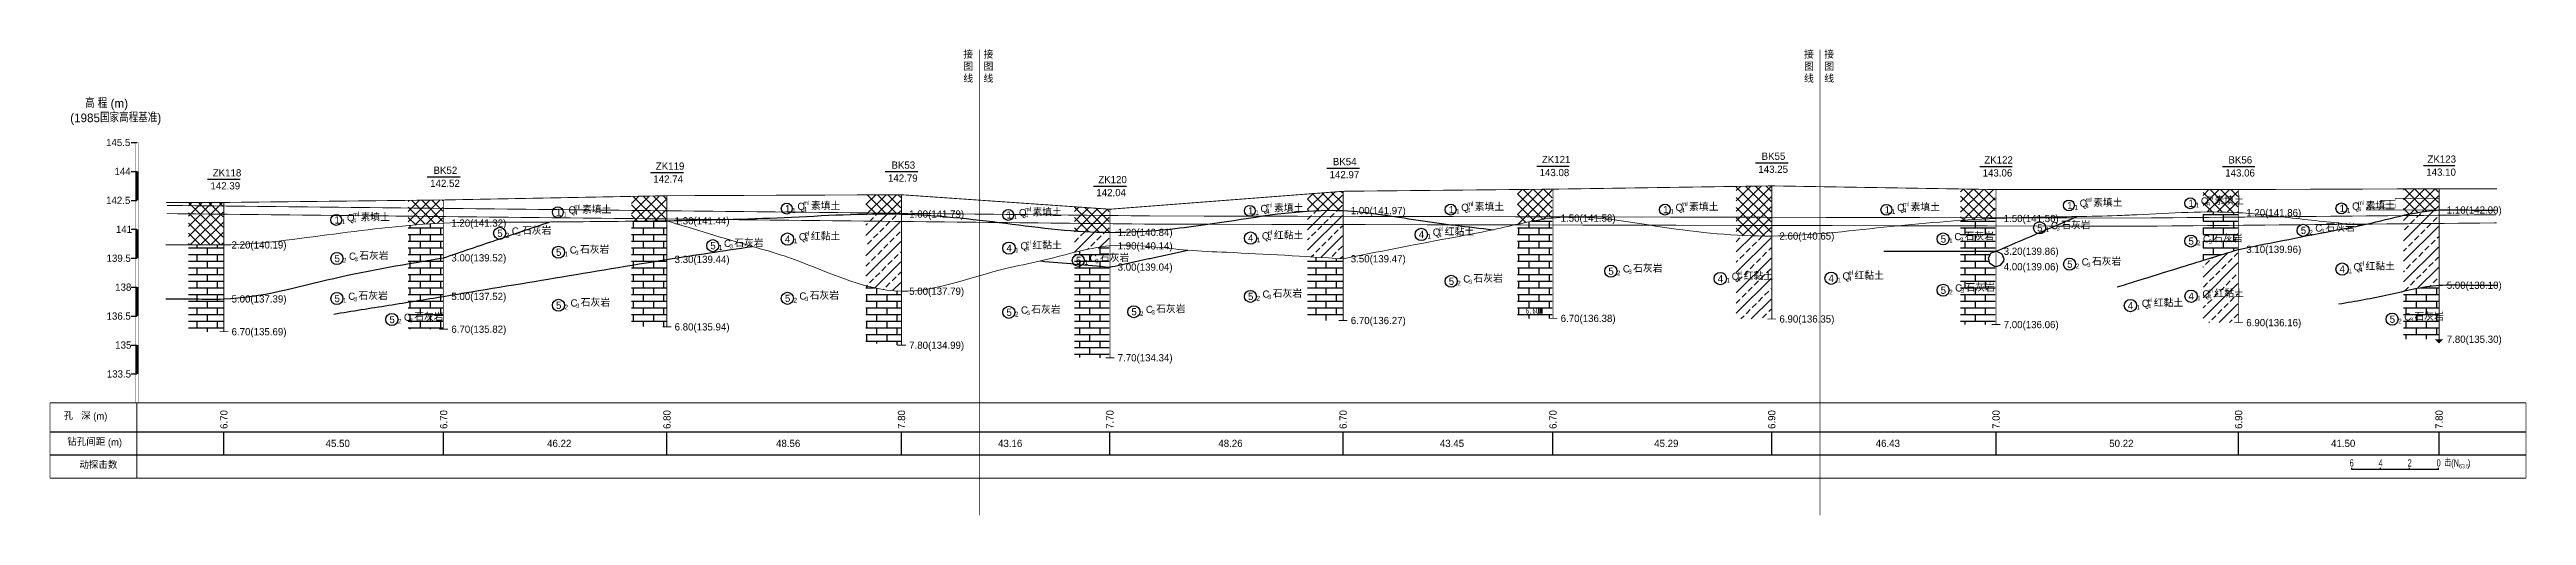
# Model space of a CAD drawing. Header units: inches. Extents: x -205 to 12199, y -11610 to -150.
# Drawn here: x 107 to 961, y -6108 to -5947 of the extents above; entities that cross this region are included whole.
import ezdxf
from ezdxf.enums import TextEntityAlignment as Align

# ---------------------------------------------------------------- set-up
doc = ezdxf.new("R2010")
doc.units = ezdxf.units.IN
doc.header["$MEASUREMENT"] = 0
doc.linetypes.add('ACAD_ISO03W100', pattern=[30, 12, -18])
doc.linetypes.add('ACAD_ISO05W100', pattern=[34, 24, -3, 0.5, -3, 0.5, -3])
for name, color, linetype in [('地质-原位曲线', 7, 'Continuous'), ('地质-图框', 7, 'Continuous'), ('地质-地层符号', 3, 'Continuous'), ('地质-地层线', 7, 'Continuous'), ('地质-地面线', 7, 'Continuous'), ('地质-填充花纹', 4, 'Continuous'), ('地质-文字', 7, 'Continuous'), ('地质-标注栏', 7, 'Continuous'), ('地质-钻孔', 7, 'Continuous'), ('管底', 7, 'Continuous'), ('红线', 1, 'ACAD_ISO05W100')]:
    doc.layers.add(name, color=color, linetype=linetype)
doc.styles.add('LZ_PMT_LINE', font='', dxfattribs={"height": 2})
doc.styles.get("Standard").update_dxf_attribs({"font": ''})
doc.styles.add('地层编号', font='Comfont.shx', dxfattribs={"width": 0.7, "height": 2.5, "bigfont": 'Hztxt12a.shx'})
doc.styles.add('层底标注', font='Comfont.shx', dxfattribs={"width": 0.7, "height": 2.5, "bigfont": 'Hztxt12a.shx'})
doc.styles.add('岩土名称', font='Comfont.shx', dxfattribs={"width": 0.7, "height": 2.5, "bigfont": 'Hztxt12a.shx'})
doc.styles.add('时代', font='Comfont.shx', dxfattribs={"width": 0.7, "height": 2.5, "bigfont": 'Hztxt12a.shx'})
doc.styles.add('标注栏数据', font='Comfont.shx', dxfattribs={"width": 0.7, "height": 2.5, "bigfont": 'Hztxt12a.shx'})
doc.styles.add('钻孔标注', font='Comfont.shx', dxfattribs={"width": 0.7, "height": 2.5, "bigfont": 'Hztxt12a.shx'})
doc.styles.add('高程系统', font='Comfont.shx', dxfattribs={"width": 0.7, "height": 3, "bigfont": 'Hztxt12a.shx'})
doc.styles.get('LZ_PMT_LINE').set_extended_font_data('SimSun')
doc.styles.get('Standard').set_extended_font_data('SimSun')
doc.linetypes.add('bzhjcx', pattern='A,0.001,[2,XX1.shx,S=1,R=0,X=1,Y=0],-2', length=2.001)
doc.linetypes.add('rd', pattern='A,0.7,1,[1,rd.shx,S=5,R=180,X=0,Y=0],1', length=2.7)
doc.linetypes.add('swx', pattern='A,7,-1.5,["●",LZ_PMT_LINE,S=0.05,R=0,X=0,Y=0],-1.5', length=10)
pattern_1 = [(0, (-19274.5207, -6171.524), (0, 2.3), []), (90, (-19274.5207, -6171.524), (-3.5, 2.3), [2.3, -2.3])]
pattern_2 = [(45, (-19274.5207, -6171.524), (-1.76776695, 1.76776695), []), (135, (-19274.5207, -6171.524), (-1.76776695, -1.76776695), [])]
pattern_3 = [(45, (-19274.5207, -6171.524), (-3.5355339, 3.5355339), []), (45, (-19270.985, -6171.524), (-3.5355339, 3.5355339), [2, -1])]
pattern_4 = [(0, (-19364.5207, -6171.524), (0, 2.3), []), (90, (-19364.5207, -6171.524), (-3.5, 2.3), [2.3, -2.3])]
pattern_5 = [(45, (-19364.5207, -6171.524), (-3.5355339, 3.5355339), []), (45, (-19360.985, -6171.524), (-3.5355339, 3.5355339), [2, -1])]
pattern_6 = [(45, (-19364.5207, -6171.524), (-1.76776695, 1.76776695), []), (135, (-19364.5207, -6171.524), (-1.76776695, -1.76776695), [])]
pattern_7 = [(45, (-19562.3925, -6171.524), (-3.5355339, 3.5355339), []), (45, (-19558.857, -6171.524), (-3.5355339, 3.5355339), [2, -1])]
pattern_8 = [(0, (-19562.3925, -6171.524), (0, 2.3), []), (90, (-19562.3925, -6171.524), (-3.5, 2.3), [2.3, -2.3])]
pattern_9 = [(45, (-19562.3925, -6171.524), (-1.76776695, 1.76776695), []), (135, (-19562.3925, -6171.524), (-1.76776695, -1.76776695), [])]

msp = doc.modelspace()

# ---------------------------------------------------------------- texts
at = {"layer": '地质-原位曲线', "color": 7, "linetype": 'Continuous', "style": '标注栏数据', "width": 0.7}
for s, p in [('6', (900.78138, -6090.70809)), ('4', (910.78138, -6090.70809)), ('2', (920.78138, -6090.70809)), ('0', (930.78138, -6090.70809))]:
    msp.add_text(s, height=2.5, dxfattribs=at).set_placement(p, align=Align.CENTER)
for s, height, p in [('击', 2.5, (932.78138, -6090.70809)), ('(N', 2.5, (935.13138, -6090.70809)), ('63.5', 1.5, (937.83971, -6091.33309)), (')', 2.5, (940.85471, -6090.70809))]:
    msp.add_text(s, height=height, dxfattribs=at).set_placement(p)
at = {"layer": '地质-图框', "color": 7, "linetype": 'Continuous', "width": 0.7}
msp.add_text('6.60', height=2, dxfattribs=at).set_placement((615.84803, -6037.84141))
at = {"layer": '地质-地层符号', "color": 7, "linetype": 'Continuous', "style": '时代', "width": 0.8}
for s, p in [('ml', (366.58958, -6000.35809)), ('ml', (808.97217, -5999.25369)), ('ml', (850.81955, -5998.50482)), ('ml', (902.94776, -6000.2787)), ('4', (211.18447, -6006.42474)), ('ml', (211.18447, -6004.25808)), ('4', (287.61179, -6003.75806)), ('ml', (287.61179, -6001.59139)), ('4', (366.58958, -6002.52476)), ('4', (443.01689, -6004.69147)), ('ml', (443.01689, -6002.5248)), ('4', (526.33961, -6003.26613)), ('ml', (526.33961, -6001.09946)), ('4', (595.61321, -6002.84928)), ('ml', (595.61321, -6000.68261)), ('4', (669.55683, -6002.85808)), ('ml', (669.55683, -6000.69142)), ('4', (745.98414, -6002.92478)), ('ml', (745.98414, -6000.75811)), ('4', (808.97217, -6001.42036)), ('4', (850.81955, -6000.67148)), ('4', (902.94776, -6002.44537)), ('3', (267.94537, -6011.05331)), ('3', (287.94512, -6017.59139)), ('3', (341.17329, -6015.32071)), ('4', (367.08958, -6013.02476)), ('el', (367.08958, -6010.85809)), ('4', (443.51689, -6016.19147)), ('el', (443.51689, -6014.0248)), ('4', (526.83961, -6012.71152)), ('el', (526.83961, -6010.54485)), ('4', (585.76885, -6011.44079)), ('el', (585.76885, -6009.27412)), ('3', (765.66194, -6013.00191)), ('3', (798.95554, -6009.17881)), ('3', (851.42371, -6013.73053)), ('3', (890.16615, -6010.03019)), ('3', (211.78864, -6019.75808)), ('3', (467.32597, -6020.42916)), ('3', (651.29181, -6024.12473)), ('el', (688.92602, -6024.54999)), ('el', (727.14017, -6024.43251)), ('3', (809.57633, -6021.72455)), ('4', (903.44776, -6023.42474)), ('el', (903.44776, -6021.25808)), ('3', (211.5178, -6033.59144)), ('3', (367.19375, -6033.52476)), ('3', (526.94377, -6032.8517)), ('3', (596.21737, -6027.62475)), ('4', (688.92602, -6026.71666)), ('4', (727.14017, -6026.59918)), ('3', (765.93277, -6030.72477)), ('el', (830.39586, -6033.86715)), ('4', (851.31955, -6032.78382)), ('el', (851.31955, -6030.61715)), ('3', (230.74524, -6040.84973)), ('3', (288.21595, -6035.92472)), ('3', (443.62106, -6038.35814)), ('3', (486.73005, -6038.15506)), ('4', (830.39586, -6036.03382)), ('3', (920.84238, -6040.74134))]:
    msp.add_text(s, height=1.5, dxfattribs=at).set_placement(p)
at = {"layer": '地质-地层符号', "color": 7, "linetype": 'Continuous'}
for s, height, style, p in [('Q', 2.5, '时代', (806.93883, -6000.92036)), ('素填土', 2.5, '岩土名称', (811.6055, -6000.92036)), ('1', 2.5, '地层编号', (844.47371, -6000.97148)), ('Q', 2.5, '时代', (848.78621, -6000.17148)), ('素填土', 2.5, '岩土名称', (853.45288, -6000.17148)), ('1', 2.5, '地层编号', (204.83864, -6006.72474)), ('1', 1.625, '地层编号', (207.33864, -6006.92474)), ('Q', 2.5, '时代', (209.15114, -6005.92474)), ('素填土', 2.5, '岩土名称', (213.8178, -6005.92474)), ('1', 2.5, '地层编号', (281.26595, -6004.05806)), ('1', 1.625, '地层编号', (283.76595, -6004.25806)), ('Q', 2.5, '时代', (285.57845, -6003.25806)), ('素填土', 2.5, '岩土名称', (290.24512, -6003.25806)), ('1', 2.5, '地层编号', (360.24375, -6002.82476)), ('1', 1.625, '地层编号', (362.74375, -6003.02476)), ('Q', 2.5, '时代', (364.55625, -6002.02476)), ('素填土', 2.5, '岩土名称', (369.22291, -6002.02476)), ('1', 2.5, '地层编号', (436.67106, -6004.99147)), ('1', 1.625, '地层编号', (439.17106, -6005.19147)), ('Q', 2.5, '时代', (440.98356, -6004.19147)), ('素填土', 2.5, '岩土名称', (445.65022, -6004.19147)), ('1', 2.5, '地层编号', (519.99377, -6003.56613)), ('1', 1.625, '地层编号', (522.49377, -6003.76613)), ('Q', 2.5, '时代', (524.30627, -6002.76613)), ('素填土', 2.5, '岩土名称', (528.97294, -6002.76613)), ('1', 2.5, '地层编号', (589.26737, -6003.14928)), ('1', 1.625, '地层编号', (591.76737, -6003.34928)), ('Q', 2.5, '时代', (593.57987, -6002.34928)), ('素填土', 2.5, '岩土名称', (598.24654, -6002.34928)), ('1', 2.5, '地层编号', (663.211, -6003.15808)), ('1', 1.625, '地层编号', (665.711, -6003.35808)), ('Q', 2.5, '时代', (667.5235, -6002.35808)), ('素填土', 2.5, '岩土名称', (672.19016, -6002.35808)), ('1', 2.5, '地层编号', (739.6383, -6003.22478)), ('1', 1.625, '地层编号', (742.1383, -6003.42478)), ('Q', 2.5, '时代', (743.9508, -6002.42478)), ('素填土', 2.5, '岩土名称', (748.61747, -6002.42478)), ('5', 2.5, '地层编号', (792.27637, -6009.47881)), ('C', 2.5, '时代', (797.00554, -6008.67881)), ('石灰岩', 2.5, '岩土名称', (800.5472, -6008.67881)), ('1', 2.5, '地层编号', (802.62633, -6001.72036)), ('1', 1.625, '地层编号', (805.12633, -6001.92036)), ('1', 1.625, '地层编号', (846.97371, -6001.17148)), ('C', 2.5, '时代', (888.21615, -6009.53019)), ('石灰岩', 2.5, '岩土名称', (891.75782, -6009.53019)), ('1', 2.5, '地层编号', (896.60192, -6002.74537)), ('1', 1.625, '地层编号', (899.10192, -6002.94537)), ('Q', 2.5, '时代', (900.91442, -6001.94537)), ('素填土', 2.5, '岩土名称', (905.58109, -6001.94537)), ('5', 2.5, '地层编号', (260.99537, -6011.35331)), ('2', 1.625, '地层编号', (263.91204, -6011.55331)), ('C', 2.5, '时代', (265.99537, -6010.55331)), ('石灰岩', 2.5, '岩土名称', (269.53704, -6010.55331)), ('5', 2.5, '地层编号', (281.26595, -6017.89139)), ('C', 2.5, '时代', (285.99512, -6017.09139)), ('石灰岩', 2.5, '岩土名称', (289.53679, -6017.09139)), ('5', 2.5, '地层编号', (334.49413, -6015.62071)), ('1', 1.625, '地层编号', (337.41079, -6015.82071)), ('C', 2.5, '时代', (339.22329, -6014.82071)), ('石灰岩', 2.5, '岩土名称', (342.76496, -6014.82071)), ('4', 2.5, '地层编号', (360.24375, -6013.32476)), ('1', 1.625, '地层编号', (363.24375, -6013.52476)), ('Q', 2.5, '时代', (365.05625, -6012.52476)), ('红黏土', 2.5, '岩土名称', (369.18125, -6012.52476)), ('4', 2.5, '地层编号', (436.67106, -6016.49147)), ('1', 1.625, '地层编号', (439.67106, -6016.69147)), ('Q', 2.5, '时代', (441.48356, -6015.69147)), ('红黏土', 2.5, '岩土名称', (445.60856, -6015.69147)), ('4', 2.5, '地层编号', (519.99377, -6013.01152)), ('1', 1.625, '地层编号', (522.99377, -6013.21152)), ('Q', 2.5, '时代', (524.80627, -6012.21152)), ('红黏土', 2.5, '岩土名称', (528.93127, -6012.21152)), ('4', 2.5, '地层编号', (578.92302, -6011.74079)), ('1', 1.625, '地层编号', (581.92302, -6011.94079)), ('Q', 2.5, '时代', (583.73552, -6010.94079)), ('红黏土', 2.5, '岩土名称', (587.86052, -6010.94079)), ('5', 2.5, '地层编号', (758.98277, -6013.30191)), ('1', 1.625, '地层编号', (761.89944, -6013.50191)), ('C', 2.5, '时代', (763.71194, -6012.50191)), ('石灰岩', 2.5, '岩土名称', (767.2536, -6012.50191)), ('1', 1.625, '地层编号', (795.19304, -6009.67881)), ('5', 2.5, '地层编号', (844.47371, -6014.03053)), ('2', 1.625, '地层编号', (847.39038, -6014.23053)), ('C', 2.5, '时代', (849.47371, -6013.23053)), ('石灰岩', 2.5, '岩土名称', (853.01538, -6013.23053)), ('5', 2.5, '地层编号', (883.21615, -6010.33019)), ('2', 1.625, '地层编号', (886.13282, -6010.53019)), ('5', 2.5, '地层编号', (204.83864, -6020.05808)), ('2', 1.625, '地层编号', (207.7553, -6020.25808)), ('C', 2.5, '时代', (209.83864, -6019.25808)), ('石灰岩', 2.5, '岩土名称', (213.3803, -6019.25808)), ('1', 1.625, '地层编号', (284.18262, -6018.09139)), ('5', 2.5, '地层编号', (460.6468, -6020.72916)), ('1', 1.625, '地层编号', (463.56347, -6020.92916)), ('C', 2.5, '时代', (465.37597, -6019.92916)), ('石灰岩', 2.5, '岩土名称', (468.91764, -6019.92916)), ('C', 2.5, '时代', (594.26737, -6027.12475)), ('石灰岩', 2.5, '岩土名称', (597.80904, -6027.12475)), ('5', 2.5, '地层编号', (644.34181, -6024.42473)), ('2', 1.625, '地层编号', (647.25848, -6024.62473)), ('C', 2.5, '时代', (649.34181, -6023.62473)), ('石灰岩', 2.5, '岩土名称', (652.88348, -6023.62473)), ('4', 2.5, '地层编号', (682.08018, -6027.01666)), ('Q', 2.5, '时代', (686.89268, -6026.21666)), ('红黏土', 2.5, '岩土名称', (691.01768, -6026.21666)), ('4', 2.5, '地层编号', (720.29434, -6026.89918)), ('Q', 2.5, '时代', (725.10684, -6026.09918)), ('红黏土', 2.5, '岩土名称', (729.23184, -6026.09918)), ('5', 2.5, '地层编号', (802.62633, -6022.02455)), ('2', 1.625, '地层编号', (805.543, -6022.22455)), ('C', 2.5, '时代', (807.62633, -6021.22455)), ('石灰岩', 2.5, '岩土名称', (811.168, -6021.22455)), ('4', 2.5, '地层编号', (896.60192, -6023.72474)), ('1', 1.625, '地层编号', (899.60192, -6023.92474)), ('Q', 2.5, '时代', (901.41442, -6022.92474)), ('红黏土', 2.5, '岩土名称', (905.53942, -6022.92474)), ('5', 2.5, '地层编号', (204.83864, -6033.89144)), ('1', 1.625, '地层编号', (207.7553, -6034.09144)), ('C', 2.5, '时代', (209.5678, -6033.09144)), ('石灰岩', 2.5, '岩土名称', (213.10947, -6033.09144)), ('C', 2.5, '时代', (286.26595, -6035.42472)), ('石灰岩', 2.5, '岩土名称', (289.80762, -6035.42472)), ('5', 2.5, '地层编号', (360.24375, -6033.82476)), ('2', 1.625, '地层编号', (363.16041, -6034.02476)), ('C', 2.5, '时代', (365.24375, -6033.02476)), ('石灰岩', 2.5, '岩土名称', (368.78541, -6033.02476)), ('5', 2.5, '地层编号', (519.99377, -6033.1517)), ('2', 1.625, '地层编号', (522.91044, -6033.3517)), ('C', 2.5, '时代', (524.99377, -6032.3517)), ('石灰岩', 2.5, '岩土名称', (528.53544, -6032.3517)), ('5', 2.5, '地层编号', (589.26737, -6027.92475)), ('2', 1.625, '地层编号', (592.18404, -6028.12475)), ('1', 1.625, '地层编号', (685.08018, -6027.21666)), ('1', 1.625, '地层编号', (723.29434, -6027.09918)), ('5', 2.5, '地层编号', (758.98277, -6031.02477)), ('2', 1.625, '地层编号', (761.89944, -6031.22477)), ('C', 2.5, '时代', (763.98277, -6030.22477)), ('石灰岩', 2.5, '岩土名称', (767.52444, -6030.22477)), ('Q', 2.5, '时代', (828.36252, -6035.53382)), ('红黏土', 2.5, '岩土名称', (832.48752, -6035.53382)), ('4', 2.5, '地层编号', (844.47371, -6033.08382)), ('1', 1.625, '地层编号', (847.47371, -6033.28382)), ('Q', 2.5, '时代', (849.28621, -6032.28382)), ('红黏土', 2.5, '岩土名称', (853.41121, -6032.28382)), ('5', 2.5, '地层编号', (223.79524, -6041.14973)), ('2', 1.625, '地层编号', (226.71191, -6041.34973)), ('C', 2.5, '时代', (228.79524, -6040.34973)), ('石灰岩', 2.5, '岩土名称', (232.33691, -6040.34973)), ('5', 2.5, '地层编号', (281.26595, -6036.22472)), ('2', 1.625, '地层编号', (284.18262, -6036.42472)), ('5', 2.5, '地层编号', (436.67106, -6038.65814)), ('2', 1.625, '地层编号', (439.58772, -6038.85814)), ('C', 2.5, '时代', (441.67106, -6037.85814)), ('石灰岩', 2.5, '岩土名称', (445.21272, -6037.85814)), ('5', 2.5, '地层编号', (479.78005, -6038.45506)), ('2', 1.625, '地层编号', (482.69672, -6038.65506)), ('C', 2.5, '时代', (484.78005, -6037.65506)), ('石灰岩', 2.5, '岩土名称', (488.32172, -6037.65506)), ('4', 2.5, '地层编号', (823.55002, -6036.33382)), ('1', 1.625, '地层编号', (826.55002, -6036.53382)), ('5', 2.5, '地层编号', (913.89238, -6041.04134)), ('2', 1.625, '地层编号', (916.80905, -6041.24134)), ('C', 2.5, '时代', (918.89238, -6040.24134)), ('石灰岩', 2.5, '岩土名称', (922.43405, -6040.24134))]:
    msp.add_text(s, height=height, dxfattribs=dict(at, style=style)).set_placement(p)
at = {"layer": '地质-文字', "color": 7, "linetype": 'Continuous'}
for s, height, style, p in [('高 程 (m)', 3, '高程系统', (118.75983, -5966.70809)), ('(1985国家高程基准)', 3, '高程系统', (113.65983, -5971.70809)), ('145.5', 2.5, '高程系统', (126.03257, -5979.95809)), ('144', 2.5, '高程系统', (128.92542, -5989.95809)), ('142.5', 2.5, '高程系统', (126.03257, -5999.95809)), ('141', 2.5, '高程系统', (129.42542, -6009.95809)), ('1.20(141.32)', 2.5, '层底标注', (245.15185, -6007.82473)), ('1.30(141.44)', 2.5, '层底标注', (322.18006, -6007.02472)), ('1.00(141.79)', 2.5, '层底标注', (403.10743, -6004.69147)), ('1.00(141.97)', 2.5, '层底标注', (555.46212, -6003.49141)), ('1.50(141.58)', 2.5, '层底标注', (627.87263, -6006.09141)), ('1.50(141.56)', 2.5, '层底标注', (780.72724, -6006.22477)), ('1.20(141.86)', 2.5, '层底标注', (864.422, -6004.22477)), ('1.10(142.00)', 2.5, '层底标注', (933.58184, -6003.29138)), ('2.20(140.19)', 2.5, '层底标注', (169.32542, -6015.35809)), ('1.20(140.84)', 2.5, '层底标注', (475.03468, -6011.0248)), ('1.90(140.14)', 2.5, '层底标注', (475.03468, -6015.69147)), ('2.60(140.65)', 2.5, '层底标注', (703.34937, -6012.29142)), ('3.20(139.86)', 2.5, '层底标注', (780.72724, -6017.55811)), ('3.10(139.96)', 2.5, '层底标注', (864.422, -6016.89144)), ('139.5', 2.5, '高程系统', (126.19923, -6019.95809)), ('3.00(139.52)', 2.5, '层底标注', (245.15185, -6019.82473)), ('3.30(139.44)', 2.5, '层底标注', (322.18006, -6020.35805)), ('3.00(139.04)', 2.5, '层底标注', (475.03468, -6023.0248)), ('3.50(139.47)', 2.5, '层底标注', (555.46212, -6020.15808)), ('4.00(139.06)', 2.5, '层底标注', (780.72724, -6022.89144)), ('138', 2.5, '高程系统', (129.17542, -6029.95809)), ('5.00(137.39)', 2.5, '层底标注', (169.32542, -6034.02476)), ('5.00(137.52)', 2.5, '层底标注', (245.15185, -6033.15806)), ('5.00(137.79)', 2.5, '层底标注', (403.10743, -6031.35813)), ('5.00(138.10)', 2.5, '层底标注', (933.58184, -6029.29138)), ('136.5', 2.5, '高程系统', (126.19923, -6039.95809)), ('6.80(135.94)', 2.5, '层底标注', (322.18006, -6043.69139)), ('6.70(136.27)', 2.5, '层底标注', (555.46212, -6041.49141)), ('6.70(136.38)', 2.5, '层底标注', (627.87263, -6040.75808)), ('6.90(136.35)', 2.5, '层底标注', (703.34937, -6040.95809)), ('7.00(136.06)', 2.5, '层底标注', (780.72724, -6042.89144)), ('6.90(136.16)', 2.5, '层底标注', (864.422, -6042.22477)), ('135', 2.5, '高程系统', (129.17542, -6049.95809)), ('6.70(135.69)', 2.5, '层底标注', (169.32542, -6045.35809)), ('6.70(135.82)', 2.5, '层底标注', (245.15185, -6044.49139)), ('7.80(134.99)', 2.5, '层底标注', (403.10743, -6050.0248)), ('7.80(135.30)', 2.5, '层底标注', (933.58184, -6047.95805)), ('133.5', 2.5, '高程系统', (126.28257, -6059.95809)), ('7.70(134.34)', 2.5, '层底标注', (475.03468, -6054.35813))]:
    msp.add_text(s, height=height, dxfattribs=dict(at, style=style)).set_placement(p)
at = {"layer": '地质-标注栏', "color": 7, "linetype": 'Continuous', "style": '标注栏数据'}
for s, p in [('孔   深 (m)', (111.42815, -6075.20809)), ('钻孔间距 (m)', (112.64315, -6084.20809)), ('动探击数', (116.81465, -6092.20809))]:
    msp.add_text(s, height=2.43, dxfattribs=at).set_placement(p, align=Align.BOTTOM_LEFT)
for s, p in [('6.70', (167.92542, -6077.70809)), ('6.70', (243.75185, -6077.70809)), ('6.80', (320.78006, -6077.70809)), ('7.80', (401.70743, -6077.70809)), ('7.70', (473.63468, -6077.70809)), ('6.70', (554.06212, -6077.70809)), ('6.70', (626.47263, -6077.70809)), ('6.90', (701.94937, -6077.70809)), ('7.00', (779.32724, -6077.70809)), ('6.90', (863.022, -6077.70809)), ('7.80', (932.18184, -6077.70809))]:
    msp.add_text(s, height=2.5, rotation=90.0000025, dxfattribs=at).set_placement(p)
for s, p in [('45.50', (201.7678, -6083.95809)), ('46.22', (278.19512, -6083.95809)), ('48.56', (357.17291, -6083.95809)), ('43.16', (433.77522, -6083.95809)), ('48.26', (509.77756, -6083.95809)), ('43.45', (586.19654, -6083.95809)), ('45.29', (660.14016, -6083.95809)), ('46.43', (736.56747, -6083.95809)), ('50.22', (817.13296, -6083.95809)), ('41.50', (893.67692, -6083.95809))]:
    msp.add_text(s, height=2.5, dxfattribs=at).set_placement(p)
at = {"layer": '地质-钻孔', "color": 7, "linetype": 'Continuous', "style": '钻孔标注'}
for s, p in [('ZK118', (162.84209, -5990.44143)), ('BK52', (239.00185, -5989.57473)), ('142.74', (314.83363, -5992.60805)), ('ZK119', (315.69672, -5988.10805)), ('142.79', (395.80267, -5992.2748)), ('BK53', (396.9991, -5987.7748)), ('ZK120', (468.34301, -5992.7748)), ('142.97', (548.15736, -5991.07475)), ('BK54', (549.27045, -5986.57475)), ('143.08', (620.60953, -5990.34141)), ('ZK121', (621.38929, -5985.84141)), ('143.25', (696.08627, -5989.20809)), ('BK55', (697.19937, -5984.70809)), ('143.06', (773.46415, -5990.47477)), ('ZK122', (774.03557, -5985.97477)), ('143.06', (857.15891, -5990.47477)), ('BK56', (858.272, -5985.97477)), ('143.10', (926.52708, -5990.20805)), ('ZK123', (926.93184, -5985.70805)), ('142.39', (162.06233, -5994.94143)), ('142.52', (237.84709, -5994.07473)), ('142.04', (467.68825, -5997.2748))]:
    msp.add_text(s, height=2.5, dxfattribs=at).set_placement(p)
at = {"layer": '红线', "char_height": 2.5, "attachment_point": 1}
for insert in [(421.77614, -5946.93377), (428.74146, -5946.93377), (711.83636, -5946.93377), (718.80168, -5946.93377)]:
    msp.add_mtext_dynamic_manual_height_columns('接图线', width=3.594619, gutter_width=12.5, heights=[0], dxfattribs=dict(at, insert=insert))

# ---------------------------------------------------------------- blocks, each defined once
blk = doc.blocks.new('gkqy_yan.dwg不标', base_point=(0, -1))
at = {"color": 7}
blk.add_solid([(-0.5, -2), (-0.5, 0), (0.5, -2), (0.5, 0)], dxfattribs=at)

# ---------------------------------------------------------------- hatches: boundary and pattern name
at = {"layer": '地质-填充花纹', "linetype": 'Continuous'}
h = msp.add_hatch(dxfattribs=at)
h.set_pattern_fill('GKSTT', scale=0.5, style=0, pattern_type=2)
h.set_pattern_definition(pattern_2)
h.paths.add_polyline_path([(242.25185, -6006.58989), (234.40497, -6007.06582), (230.25185, -6007.40678), (230.25185, -5998.71475), (242.25185, -5998.57759)])
h = msp.add_hatch(dxfattribs=at)
h.set_pattern_fill('GKSTT', scale=0.5, style=0, pattern_type=2)
h.set_pattern_definition(pattern_2)
h.paths.add_polyline_path([(319.28006, -6005.77799), (311.01456, -6005.8863), (307.28006, -6005.92639), (307.28006, -5997.3413), (319.28006, -5997.11281)])
h = msp.add_hatch(dxfattribs=at)
h.set_pattern_fill('GKSTT', scale=0.5, style=0, pattern_type=2)
h.set_pattern_definition(pattern_2)
h.paths.add_polyline_path([(400.20743, -6003.43761), (394.96697, -6003.35682), (389.96711, -6003.38365), (388.20743, -6003.4214), (388.20743, -5996.82525), (400.20743, -5996.77583)])
h = msp.add_hatch(dxfattribs=at)
h.set_pattern_fill('GKSTT', scale=0.5, style=0, pattern_type=2)
h.set_pattern_definition(pattern_6)
h.paths.add_polyline_path([(552.56212, -6002.23712), (547.35218, -6002.14754), (542.35504, -6002.30491), (540.56212, -6002.431), (540.56212, -5996.51908), (552.56212, -5995.59402)])
h = msp.add_hatch(dxfattribs=at)
h.set_pattern_fill('GKSTT', scale=0.5, style=0, pattern_type=2)
h.set_pattern_definition(pattern_6)
h.paths.add_polyline_path([(624.97263, -6004.87684), (619.19487, -6005.69558), (614.2911, -6006.67044), (612.97263, -6006.96581), (612.97263, -5994.96547), (624.97263, -5994.84394)])
h = msp.add_hatch(dxfattribs=at)
h.set_pattern_fill('GKSTT', scale=0.5, style=0, pattern_type=2)
h.set_pattern_definition(pattern_6)
h.paths.add_polyline_path([(700.44937, -6011.03772), (692.79642, -6010.92454), (688.44937, -6010.71162), (688.44937, -5993.89203), (700.44937, -5993.71184)])
h = msp.add_hatch(dxfattribs=at)
h.set_pattern_fill('GKSTT', scale=0.5, style=0, pattern_type=2)
h.set_pattern_definition(pattern_6)
h.paths.add_polyline_path([(777.82724, -5994.97068), (777.82724, -6004.98798), (769.27585, -6005.43966), (765.82724, -6005.66931), (765.82724, -5994.77424)])
h = msp.add_hatch(dxfattribs=at)
h.set_pattern_fill('GKSTT', scale=0.5, style=0, pattern_type=2)
h.set_pattern_definition(pattern_9)
h.paths.add_polyline_path([(861.522, -6002.96474), (856.65409, -6002.76946), (851.65449, -6002.72015), (849.522, -6002.75008), (849.522, -5994.97477), (861.522, -5994.97477)])
h = msp.add_hatch(dxfattribs=at)
h.set_pattern_fill('GKSTT', scale=0.5, style=0, pattern_type=2)
h.set_pattern_definition(pattern_9)
h.paths.add_polyline_path([(930.68184, -6002.07062), (923.66336, -6002.89154), (918.75791, -6003.85695), (918.68184, -6003.87468), (918.68184, -5994.75529), (930.68184, -5994.70901)])
h = msp.add_hatch(dxfattribs=at)
h.set_pattern_fill('GKSTT', scale=0.5, style=0, pattern_type=2)
h.set_pattern_definition(pattern_2)
h.paths.add_polyline_path([(166.42542, -6014.10809), (154.42542, -6014.10809), (154.42542, -5999.44143), (166.42542, -5999.44143)])
h = msp.add_hatch(dxfattribs=at)
h.set_pattern_fill('GKSHY', scale=0.5, style=0, pattern_type=2)
h.set_pattern_definition(pattern_1)
h.paths.add_polyline_path([(242.25185, -6018.61642), (234.0397, -6019.98594), (230.25185, -6020.63418), (230.25185, -6007.40678), (234.40497, -6007.06582), (242.25185, -6006.58989)])
h = msp.add_hatch(dxfattribs=at)
h.set_pattern_fill('GKSHY', scale=0.5, style=0, pattern_type=2)
h.set_pattern_definition(pattern_1)
h.paths.add_polyline_path([(319.28006, -6019.1496), (310.61014, -6020.5903), (307.28006, -6021.14367), (307.28006, -6005.92639), (311.01456, -6005.8863), (319.28006, -6005.77799)])
h = msp.add_hatch(dxfattribs=at)
h.set_pattern_fill('GKFZNT', scale=0.5, style=0, pattern_type=2)
h.set_pattern_definition(pattern_3)
h.paths.add_polyline_path([(400.20743, -6003.43761), (400.20743, -6030.0815), (393.04351, -6029.31823), (388.20743, -6028.2068), (388.20743, -6003.4214), (389.96711, -6003.38365), (394.96697, -6003.35682)])
h = msp.add_hatch(dxfattribs=at)
h.set_pattern_fill('GKSTT', scale=0.5, style=0, pattern_type=2)
h.set_pattern_definition(pattern_2)
h.paths.add_polyline_path([(472.13468, -6001.75742), (472.13468, -6009.76796), (466.2627, -6009.60736), (461.27172, -6009.30943), (460.13468, -6009.215), (460.13468, -6000.92325)])
h = msp.add_hatch(dxfattribs=at)
h.set_pattern_fill('GKFZNT', scale=0.5, style=0, pattern_type=2)
h.set_pattern_definition(pattern_5)
h.paths.add_polyline_path([(552.56212, -6002.23712), (552.56212, -6018.89285), (547.54572, -6018.58714), (542.55481, -6018.28569), (540.56212, -6018.16741), (540.56212, -6002.431), (542.35504, -6002.30491), (547.35218, -6002.14754)])
h = msp.add_hatch(dxfattribs=at)
h.set_pattern_fill('GKSHY', scale=0.5, style=0, pattern_type=2)
h.set_pattern_definition(pattern_4)
h.paths.add_polyline_path([(624.97263, -6039.50808), (612.97263, -6039.50808), (612.97263, -6006.96581), (614.2911, -6006.67044), (619.19487, -6005.69558), (624.97263, -6004.87684)])
h = msp.add_hatch(dxfattribs=at)
h.set_pattern_fill('GKSHY', scale=0.5, style=0, pattern_type=2)
h.set_pattern_definition(pattern_4)
h.paths.add_polyline_path([(777.82724, -6016.30811), (765.82724, -6016.30811), (765.82724, -6005.66931), (769.27585, -6005.43966), (777.82724, -6004.98798)])
h = msp.add_hatch(dxfattribs=at)
h.set_pattern_fill('GKSHY', scale=0.5, style=0, pattern_type=2)
h.set_pattern_definition(pattern_8)
h.paths.add_polyline_path([(856.65409, -6002.76946), (861.522, -6002.96474), (861.522, -6015.7191), (855.17353, -6017.69127), (850.39862, -6019.17461), (849.522, -6019.44693), (849.522, -6002.75008), (851.65449, -6002.72015)])
h = msp.add_hatch(dxfattribs=at)
h.set_pattern_fill('GKFZNT', scale=0.5, style=0, pattern_type=2)
h.set_pattern_definition(pattern_7)
h.paths.add_polyline_path([(930.68184, -6028.07633), (923.40135, -6029.09414), (918.68184, -6030.11963), (918.68184, -6003.87468), (918.75791, -6003.85695), (923.66336, -6002.89154), (930.68184, -6002.07062)])
h = msp.add_hatch(dxfattribs=at)
h.set_pattern_fill('GKSHY', scale=0.5, style=0, pattern_type=2)
h.set_pattern_definition(pattern_1)
h.paths.add_polyline_path([(166.42542, -6032.77476), (154.42542, -6032.77476), (154.42542, -6014.10809), (166.42542, -6014.10809)])
h = msp.add_hatch(dxfattribs=at)
h.set_pattern_fill('GKFZNT', scale=0.5, style=0, pattern_type=2)
h.set_pattern_definition(pattern_3)
h.paths.add_polyline_path([(461.27172, -6009.30943), (466.2627, -6009.60736), (472.13468, -6009.76796), (472.13468, -6014.48313), (462.95711, -6016.01244), (460.13468, -6016.70323), (460.13468, -6009.215)])
h = msp.add_hatch(dxfattribs=at)
h.set_pattern_fill('GKSHY', scale=0.5, style=0, pattern_type=2)
h.set_pattern_definition(pattern_1)
h.paths.add_polyline_path([(472.13468, -6021.75279), (465.37753, -6021.15781), (460.3968, -6020.71925), (460.13468, -6020.69616), (460.13468, -6016.70323), (462.95711, -6016.01244), (472.13468, -6014.48313)])
h = msp.add_hatch(dxfattribs=at)
h.set_pattern_fill('GKFZNT', scale=0.5, style=0, pattern_type=2)
h.set_pattern_definition(pattern_5)
h.paths.add_polyline_path([(692.79642, -6010.92454), (700.44937, -6011.03772), (700.44937, -6039.70809), (688.44937, -6039.70809), (688.44937, -6010.71162)])
h = msp.add_hatch(dxfattribs=at)
h.set_pattern_fill('GKFZNT', scale=0.5, style=0, pattern_type=2)
h.set_pattern_definition(pattern_7)
h.paths.add_polyline_path([(861.522, -6040.97477), (849.522, -6040.97477), (849.522, -6019.44693), (850.39862, -6019.17461), (855.17353, -6017.69127), (861.522, -6015.7191)])
h = msp.add_hatch(dxfattribs=at)
h.set_pattern_fill('GKSHY', scale=0.5, style=0, pattern_type=2)
h.set_pattern_definition(pattern_1)
h.paths.add_polyline_path([(242.25185, -6031.94828), (233.41877, -6033.36948), (230.25185, -6033.87902), (230.25185, -6020.63418), (234.0397, -6019.98594), (242.25185, -6018.61642)])
h = msp.add_hatch(dxfattribs=at)
h.set_pattern_fill('GKSHY', scale=0.5, style=0, pattern_type=2)
h.set_pattern_definition(pattern_1)
h.paths.add_polyline_path([(319.28006, -6042.43588), (314.03416, -6042.32023), (308.53507, -6042.29227), (307.28006, -6042.30253), (307.28006, -6021.14367), (310.61014, -6020.5903), (319.28006, -6019.1496)])
h = msp.add_hatch(dxfattribs=at)
h.set_pattern_fill('GKSHY', scale=0.5, style=0, pattern_type=2)
h.set_pattern_definition(pattern_1)
h.paths.add_polyline_path([(460.3968, -6020.71925), (465.37753, -6021.15781), (472.13468, -6021.75279), (472.13468, -6053.10813), (464.44252, -6053.10813), (462.1366, -6053.0493), (460.13468, -6052.93691), (460.13468, -6020.69616)])
h = msp.add_hatch(dxfattribs=at)
h.set_pattern_fill('GKSHY', scale=0.5, style=0, pattern_type=2)
h.set_pattern_definition(pattern_4)
h.paths.add_polyline_path([(542.55481, -6018.28569), (547.54572, -6018.58714), (552.56212, -6018.89285), (552.56212, -6040.24141), (540.56212, -6040.24141), (540.56212, -6018.16741)])
h = msp.add_hatch(dxfattribs=at)
h.set_pattern_fill('GKSHY', scale=0.5, style=0, pattern_type=2)
h.set_pattern_definition(pattern_4)
h.paths.add_polyline_path([(777.82724, -6016.39643), (776.40211, -6016.89991), (775.43726, -6018.59845), (775.88908, -6020.49894), (777.51512, -6021.58152), (777.82724, -6021.61479), (777.82724, -6041.64144), (765.82724, -6041.64144), (765.82724, -6016.30811), (777.82724, -6016.30811)])
h = msp.add_hatch(dxfattribs=at)
h.set_pattern_fill('GKSHY', scale=0.5, style=0, pattern_type=2)
h.set_pattern_definition(pattern_1)
h.paths.add_polyline_path([(166.42542, -6044.10809), (154.42542, -6044.10809), (154.42542, -6032.77476), (166.42542, -6032.77476)])
h = msp.add_hatch(dxfattribs=at)
h.set_pattern_fill('GKSHY', scale=0.5, style=0, pattern_type=2)
h.set_pattern_definition(pattern_1)
h.paths.add_polyline_path([(242.25185, -6043.24139), (230.25185, -6043.24139), (230.25185, -6033.87902), (233.41877, -6033.36948), (242.25185, -6031.94828)])
h = msp.add_hatch(dxfattribs=at)
h.set_pattern_fill('GKSHY', scale=0.5, style=0, pattern_type=2)
h.set_pattern_definition(pattern_1)
h.paths.add_polyline_path([(393.04351, -6029.31823), (400.20743, -6030.0815), (400.20743, -6048.75952), (395.39761, -6048.46549), (390.33825, -6048.12826), (388.20743, -6047.97513), (388.20743, -6028.2068)])
h = msp.add_hatch(dxfattribs=at)
h.set_pattern_fill('GKSHY', scale=0.5, style=0, pattern_type=2)
h.set_pattern_definition(pattern_8)
h.paths.add_polyline_path([(930.68184, -6046.70805), (918.68184, -6046.70805), (918.68184, -6030.11963), (923.40135, -6029.09414), (930.68184, -6028.07633)])

# ---------------------------------------------------------------- linework, layer by layer
at = {"layer": '地质-原位曲线', "color": 7, "linetype": 'Continuous'}
for p, q in [((900.78138, -6091.70809), (900.78138, -6091.20809)), ((930.78138, -6091.70809), (900.78138, -6091.70809)), ((910.78138, -6091.70809), (910.78138, -6091.20809)), ((920.78138, -6091.70809), (920.78138, -6091.20809)), ((930.78138, -6091.70809), (930.78138, -6091.20809))]:
    msp.add_line(p, q, dxfattribs=at)
at = {"layer": '地质-原位曲线', "color": 7, "linetype": 'Continuous', "const_width": 0.2, "flags": 128}
msp.add_lwpolyline([(930.78138, -5998.04139), (915.78138, -5998.04139), (915.78138, -5998.70804), (910.78138, -5998.70804), (910.78138, -5999.37471), (910.78138, -5999.37471), (910.78138, -6000.04139), (915.78138, -6000.04139), (915.78138, -6000.70804), (915.78138, -6000.70804), (915.78138, -6001.37471), (905.78138, -6001.37471), (905.78138, -6002.04139), (930.78138, -6002.04139)], dxfattribs=at)
at = {"layer": '地质-地层符号', "color": 7, "linetype": 'Continuous'}
for centre, major_axis in [((803.25133, -6000.47036), (0, 1.875)), ((845.09871, -5999.72148), (0, 1.875)), ((205.46364, -6005.47474), (0, 1.875)), ((281.89095, -6002.80806), (0, 1.875)), ((360.86875, -6001.57476), (0, 1.875)), ((437.29606, -6003.74147), (0, 1.875)), ((520.61877, -6002.31613), (0, 1.875)), ((589.89237, -6001.89928), (0, 1.875)), ((663.836, -6001.90808), (0, 1.875)), ((740.2633, -6001.97478), (0, 1.875)), ((793.1097, -6008.22881), (0, 2.08333)), ((884.04948, -6009.08019), (0, 2.08333)), ((897.22692, -6001.49537), (0, 1.875)), ((261.82871, -6010.10331), (0, 2.08333)), ((282.09929, -6016.64139), (0, 2.08333)), ((335.32746, -6014.37071), (0, 2.08333)), ((361.11875, -6012.07476), (0, 2.125)), ((437.54606, -6015.24147), (0, 2.125)), ((520.86877, -6011.76152), (0, 2.125)), ((579.79802, -6010.49079), (0, 2.125)), ((759.8161, -6012.05191), (0, 2.08333)), ((845.30705, -6012.78053), (0, 2.08333)), ((205.67197, -6018.80808), (0, 2.08333)), ((461.48014, -6019.47916), (0, 2.08333)), ((590.10071, -6026.67475), (0, 2.08333)), ((645.17514, -6023.17473), (0, 2.08333)), ((682.95518, -6025.76666), (0, 2.125)), ((721.16934, -6025.64918), (0, 2.125)), ((803.45967, -6020.77455), (0, 2.08333)), ((897.47692, -6022.47474), (0, 2.125)), ((205.67197, -6032.64144), (0, 2.08333)), ((282.09929, -6034.97472), (0, 2.08333)), ((361.07708, -6032.57476), (0, 2.08333)), ((520.82711, -6031.9017), (0, 2.08333)), ((759.8161, -6029.77477), (0, 2.08333)), ((824.42502, -6035.08382), (0, 2.125)), ((845.34871, -6031.83382), (0, 2.125)), ((224.62858, -6039.89973), (0, 2.08333)), ((437.50439, -6037.40814), (0, 2.08333)), ((480.61338, -6037.20506), (0, 2.08333)), ((914.72572, -6039.79134), (0, 2.08333))]:
    msp.add_ellipse(centre, major_axis=major_axis, ratio=1, dxfattribs=at)
at = {"layer": '地质-地层线', "color": 7, "linetype": 'rd', "flags": 128}
msp.add_lwpolyline([(780.6377, -6019.71988), (779.4428, -6021.26526), (778.07724, -6021.64144), (777.51512, -6021.58152), (775.88908, -6020.49894), (775.43726, -6018.59845), (776.40211, -6016.89991), (778.07724, -6016.30811), (778.26587, -6016.31479), (780.02841, -6017.15707), (780.74391, -6018.97477)], close=True, dxfattribs=at)
at = {"layer": '地质-地层线', "color": 7, "linetype": 'bzhjcx', "lineweight": 0}
for points, knots in [([(146.67542, -6014.10809), (150.0083, -6014.09891), (156.67407, -6014.08054), (176.05381, -6014.3474), (204.58182, -6010.17276), (241.91678, -6005.71293), (267.50276, -6006.32448), (293.17765, -6006.03958), (306.69527, -6005.96706), (319.5296, -6005.77473)], [0, 0, 0, 0, 10, 20, 58.099865143, 96.199730286, 132.688741889, 134.715909737, 173.231634995, 173.231634995, 173.231634995, 173.231634995]), ([(319.53006, -6005.77472), (329.33687, -6008.79228), (342.82124, -6012.94144), (369.81907, -6020.46768), (398.46741, -6036.25926), (428.43338, -6023.46361), (452.41755, -6019.14749), (468.94571, -6013.60634), (481.88517, -6014.26279), (486.67542, -6014.69303)], [0, 0, 0, 0, 30.729650327, 42.253271032, 84.506542063, 121.313377812, 133.582323062, 158.120213561, 172.474964117, 172.474964117, 172.474964117, 172.474964117]), ([(552.81212, -6018.90808), (564.87756, -6016.51192), (582.11391, -6013.08882), (606.27029, -6008.73981), (630.6282, -6002.2364), (663.01929, -6008.51208), (700.99084, -6012.48492), (739.40367, -6007.77807), (774.42014, -6004.72809), (801.33013, -6004.40393), (817.52096, -6004.10473), (824.42461, -6003.78887), (826.67542, -6003.67784)], [0, 0, 0, 0, 36.88208501, 52.688692872, 73.764170021, 111.629651316, 149.495132611, 188.302797404, 227.110462197, 255.016680905, 268.969790259, 275.717906058, 275.717906058, 275.717906058, 275.717906058]), ([(826.67542, -6003.67784), (838.38667, -6003.10015), (857.22074, -6001.82122), (882.96081, -6005.27533), (897.0938, -6006.62906), (904.16029, -6007.30592)], [275.717906058, 275.717906058, 275.717906058, 275.717906058, 310.82911832, 332.133611056, 353.438103792, 353.438103792, 353.438103792, 353.438103792]), ([(486.67542, -6014.69303), (490.8453, -6015.06755), (499.518, -6016.13988), (521.52148, -6016.99826), (539.40184, -6018.08959), (552.81212, -6018.90808)], [172.474964117, 172.474964117, 172.474964117, 172.474964117, 184.970672397, 198.395901815, 238.67159007, 238.67159007, 238.67159007, 238.67159007])]:
    msp.add_open_spline(points, degree=3, knots=knots, dxfattribs=at)
at = {"layer": '地质-地层线', "color": 7}
for points in [[(242.50185, -6018.57473), (260.74537, -6012.38525), (278.9889, -6006.19578)], [(778.07724, -6016.30811), (792.02637, -6010.30811), (805.9755, -6004.30811)], [(319.53006, -6019.10805), (334.24412, -6016.86564), (348.95819, -6014.62323)], [(146.67542, -6032.77476), (156.67542, -6032.77476), (166.67542, -6032.77476), (204.58864, -6025.67474), (242.50185, -6018.57473)], [(242.50185, -6031.90806), (281.01595, -6025.50806), (319.53006, -6019.10805)], [(448.40893, -6019.66369), (460.3968, -6020.71925), (472.38468, -6021.7748)], [(204.58964, -6038.00792), (223.54574, -6034.95799), (242.50185, -6031.90806)]]:
    msp.add_spline(points, degree=3, dxfattribs=at)
at = {"layer": '地质-地层线', "color": 7, "lineweight": 25}
for points, knots in [([(319.5296, -6005.77473), (333.14014, -6005.48361), (360.85879, -6004.89074), (398.94396, -6002.26013), (436.43486, -6006.44249), (465.16707, -6010.44945), (481.91193, -6009.50091), (486.67542, -6009.23108)], [174.659818016, 174.659818016, 174.659818016, 174.659818016, 213.712592605, 254.193096022, 290.295863565, 326.398631108, 340.752163883, 340.752163883, 340.752163883, 340.752163883]), ([(486.67542, -6009.23108), (495.31481, -6008.55653), (517.35372, -6005.44149), (548.10546, -6000.1386), (578.66745, -6005.85549), (595.91176, -6007.8588), (604.53391, -6008.86046)], [340.752163883, 340.752163883, 340.752163883, 340.752163883, 366.78837464, 407.178118172, 433.249920002, 459.321721831, 459.321721831, 459.321721831, 459.321721831]), ([(826.67542, -6026.54429), (831.39989, -6025.07662), (843.09875, -6021.44234), (854.79761, -6017.80805), (861.772, -6015.64144)], [7.067994706, 7.067994706, 7.067994706, 7.067994706, 21.909538926, 43.819077851, 43.819077851, 43.819077851, 43.819077851])]:
    msp.add_open_spline(points, degree=3, knots=knots, dxfattribs=at)
for points in [[(861.772, -6015.64144), (896.35192, -6008.84141), (904.16029, -6007.30592), (930.93184, -6002.04138), (940.93184, -6002.04138), (950.93184, -6002.04138)], [(739.38831, -6016.30811), (758.73277, -6016.30811), (778.07724, -6016.30811)]]:
    msp.add_spline(points, degree=3, dxfattribs=at)
at = {"layer": '地质-地层线', "color": 7, "start_tangent": (0.977052229, 0.212999863), "end_tangent": (0.977052229, 0.212999863)}
msp.add_spline([(486.67542, -6018.65938), (499.19382, -6015.93034)], degree=3, dxfattribs=at)
at = {"layer": '地质-地层线', "color": 7}
msp.add_open_spline([(472.38468, -6021.7748), (474.51409, -6021.31058), (476.78429, -6020.81567), (487.02916, -6018.58227), (487.66445, -6018.44377)], degree=3, knots=[0, 0, 0, 0, 13.719403596, 14.62638908, 14.62638908, 14.62638908, 14.62638908], dxfattribs=at)
at = {"layer": '地质-地层线', "color": 7, "lineweight": 25, "start_tangent": (0.954980881, 0.296667349), "end_tangent": (0.954980881, 0.296667349)}
msp.add_spline([(819.92562, -6028.64113), (826.67542, -6026.54429)], degree=3, dxfattribs=at)
at = {"layer": '地质-地层线', "color": 7, "linetype": 'bzhjcx', "lineweight": 25}
msp.add_spline([(896.35292, -6034.50789), (913.64238, -6031.27464), (930.93184, -6028.04138), (940.93184, -6028.04138), (950.93184, -6028.04138)], degree=3, dxfattribs=at)
at = {"layer": '地质-地面线', "color": 7, "linetype": 'Continuous', "const_width": 0.3}
for points in [[(146.67542, -5999.44143), (166.67542, -5999.44143), (242.50185, -5998.57473), (319.53006, -5997.10805), (400.45743, -5996.7748), (472.38468, -6001.7748), (486.67542, -6000.67314)], [(486.67542, -6000.67314), (552.81212, -5995.57475), (625.22263, -5994.84141), (700.69937, -5993.70809), (778.07724, -5994.97477), (826.67542, -5994.97477)], [(826.67542, -5994.97477), (861.772, -5994.97477), (930.93184, -5994.70805), (950.93184, -5994.70805)]]:
    msp.add_lwpolyline(points, dxfattribs=at)
at = {"layer": '地质-文字', "color": 7, "linetype": 'Continuous'}
for p, q in [((134.67542, -5978.70809), (136.67542, -5978.70809)), ((134.67542, -5988.70809), (136.67542, -5988.70809)), ((134.67542, -5998.70809), (136.67542, -5998.70809)), ((134.67542, -6008.70809), (136.67542, -6008.70809)), ((134.67542, -6018.70809), (136.67542, -6018.70809)), ((134.67542, -6028.70809), (136.67542, -6028.70809)), ((134.67542, -6038.70809), (136.67542, -6038.70809)), ((134.67542, -6048.70809), (136.67542, -6048.70809)), ((134.67542, -6058.70809), (136.67542, -6058.70809))]:
    msp.add_line(p, q, dxfattribs=at)
at = {"layer": '地质-文字', "color": 7, "linetype": 'Continuous', "flags": 128}
for points, const_width in [([(136.17542, -5978.70809), (137.17542, -5978.70809)], 0.1), ([(136.17542, -5978.70809), (136.17542, -6068.70809)], 0.1), ([(137.17542, -5978.70809), (137.17542, -6068.70809)], 0.1), ([(136.67542, -5988.70809), (136.67542, -5998.70809)], 1), ([(136.67542, -6008.70809), (136.67542, -6018.70809)], 1), ([(136.67542, -6028.70809), (136.67542, -6038.70809)], 1), ([(136.67542, -6048.70809), (136.67542, -6058.70809)], 1), ([(136.67542, -6068.70809), (136.67542, -6068.70809)], 1)]:
    msp.add_lwpolyline(points, dxfattribs=dict(at, const_width=const_width))
at = {"layer": '地质-标注栏', "color": 7, "linetype": 'Continuous', "const_width": 0.3}
for points in [[(106.67465, -6068.70809), (496.67465, -6068.70809)], [(106.67465, -6068.70809), (106.67465, -6094.70809)], [(136.67465, -6068.70809), (136.67465, -6094.70809)], [(446.67465, -6068.70809), (836.67465, -6068.70809)], [(786.67591, -6068.70809), (960.93233, -6068.70809)], [(960.93233, -6068.70809), (960.93233, -6094.70809)], [(106.67465, -6094.70809), (496.67465, -6094.70809)], [(446.67465, -6094.70809), (836.67465, -6094.70809)], [(786.67591, -6094.70809), (960.93233, -6094.70809)]]:
    msp.add_lwpolyline(points, dxfattribs=at)
at = {"layer": '地质-标注栏', "color": 7, "linetype": 'Continuous'}
for points in [[(106.67465, -6078.70809), (496.67465, -6078.70809)], [(166.67542, -6086.70809), (166.67542, -6078.70809)], [(242.50185, -6086.70809), (242.50185, -6078.70809)], [(242.50185, -6086.70809), (242.50185, -6078.70809)], [(319.53006, -6086.70809), (319.53006, -6078.70809)], [(319.53006, -6086.70809), (319.53006, -6078.70809)], [(400.45743, -6086.70809), (400.45743, -6078.70809)], [(400.45743, -6086.70809), (400.45743, -6078.70809)], [(446.67465, -6078.70809), (836.67465, -6078.70809)], [(472.38468, -6086.70809), (472.38468, -6078.70809)], [(472.38468, -6086.70809), (472.38468, -6078.70809)], [(552.81212, -6086.70809), (552.81212, -6078.70809)], [(552.81212, -6086.70809), (552.81212, -6078.70809)], [(625.22263, -6086.70809), (625.22263, -6078.70809)], [(625.22263, -6086.70809), (625.22263, -6078.70809)], [(700.69937, -6086.70809), (700.69937, -6078.70809)], [(700.69937, -6086.70809), (700.69937, -6078.70809)], [(778.07724, -6086.70809), (778.07724, -6078.70809)], [(778.07724, -6086.70809), (778.07724, -6078.70809)], [(786.67591, -6078.70809), (960.93233, -6078.70809)], [(861.772, -6086.70809), (861.772, -6078.70809)], [(861.772, -6086.70809), (861.772, -6078.70809)], [(930.93184, -6086.70809), (930.93184, -6078.70809)], [(106.67465, -6086.70809), (496.67465, -6086.70809)], [(446.67465, -6086.70809), (836.67465, -6086.70809)], [(786.67591, -6086.70809), (960.93233, -6086.70809)]]:
    msp.add_lwpolyline(points, dxfattribs=at)
at = {"layer": '地质-钻孔', "color": 7, "linetype": 'Continuous'}
for p, q in [((313.83285, -5989.10805), (325.22739, -5989.10805)), ((394.80356, -5988.7748), (406.11215, -5988.7748)), ((547.15707, -5987.57474), (558.46762, -5987.57474)), ((619.6102, -5986.8414), (630.83481, -5986.8414)), ((695.08676, -5985.70809), (706.31332, -5985.70809)), ((772.46371, -5986.97477), (783.69028, -5986.97477)), ((856.15833, -5986.97477), (867.38489, -5986.97477)), ((925.52747, -5986.70804), (936.33606, -5986.70804)), ((161.06137, -5991.44142), (172.28793, -5991.44142)), ((236.84653, -5990.57473), (248.15707, -5990.57473)), ((466.68832, -5993.7748), (478.0809, -5993.7748))]:
    msp.add_line(p, q, dxfattribs=at)
at = {"layer": '地质-钻孔', "color": 7, "const_width": 0.3, "flags": 128}
for points in [[(242.50185, -5998.57473), (242.50185, -6043.24139)], [(319.53006, -5997.10805), (319.53006, -6042.44139)], [(400.45743, -5996.7748), (400.45743, -6048.7748)], [(552.81212, -5995.57475), (552.81212, -6040.24141)], [(625.22263, -5994.84141), (625.22263, -6039.50808)], [(700.69937, -5993.70809), (700.69937, -6039.70809)], [(778.07724, -5994.97477), (778.07724, -6041.64144)], [(861.772, -5994.97477), (861.772, -6040.97477)], [(930.93184, -5994.70805), (930.93184, -6046.70805)], [(166.67542, -5999.44143), (166.67542, -6044.10809)], [(472.38468, -6001.7748), (472.38468, -6053.10813)]]:
    msp.add_lwpolyline(points, dxfattribs=at)
at = {"layer": '地质-钻孔', "color": 7, "linetype": 'Continuous', "const_width": 0.3, "flags": 128}
for points in [[(551.31212, -6040.24141), (554.31212, -6040.24141)], [(623.72263, -6039.50808), (626.72263, -6039.50808)], [(699.19937, -6039.70809), (702.19937, -6039.70809)], [(776.57724, -6041.64144), (779.57724, -6041.64144)], [(860.272, -6040.97477), (863.272, -6040.97477)], [(165.17542, -6044.10809), (168.17542, -6044.10809)], [(241.00185, -6043.24139), (244.00185, -6043.24139)], [(318.03006, -6042.44139), (321.03006, -6042.44139)], [(398.95743, -6048.7748), (401.95743, -6048.7748)], [(470.88468, -6053.10813), (473.88468, -6053.10813)]]:
    msp.add_lwpolyline(points, dxfattribs=at)
at = {"layer": '地质-钻孔', "color": 7, "linetype": 'Continuous'}
msp.add_solid([(929.43184, -6046.70805), (932.43184, -6046.70805), (930.93184, -6048.20805)], dxfattribs=at)
at = {"layer": '管底', "linetype": 'swx', "const_width": 0.3}
for points in [[(146.98287, -6003.29539), (486.65822, -6006.93244)], [(147.01317, -6000.46555), (486.68852, -6004.1026)], [(486.65822, -6006.93244), (826.75658, -6007.66269)], [(486.6643, -6004.10245), (826.76266, -6004.8327)], [(826.73022, -6004.83282), (950.74102, -6003.67762)], [(826.75658, -6007.66269), (950.76738, -6006.5075)]]:
    msp.add_lwpolyline(points, dxfattribs=at)
at = {"layer": '红线', "linetype": 'ACAD_ISO03W100', "ltscale": 0.4, "const_width": 0.2}
for points in [[(427.29558, -5946.65676), (427.29558, -6107.54712)], [(717.35581, -5946.65676), (717.35581, -6107.54712)]]:
    msp.add_lwpolyline(points, dxfattribs=at)

# ---------------------------------------------------------------- block references
at = {"layer": '地质-图框', "color": 7, "linetype": 'Continuous'}
msp.add_blockref('gkqy_yan.dwg不标', (621.22263, -6036.84141), dxfattribs=at)

msp.set_redraw_order([(e.dxf.handle, doc.entitydb.next_handle()) for e in msp.query("TEXT MTEXT ATTDEF DIMENSION ARC_DIMENSION")])  # texts and dimensions are drawn at this point

doc.saveas('drawing.dxf')
